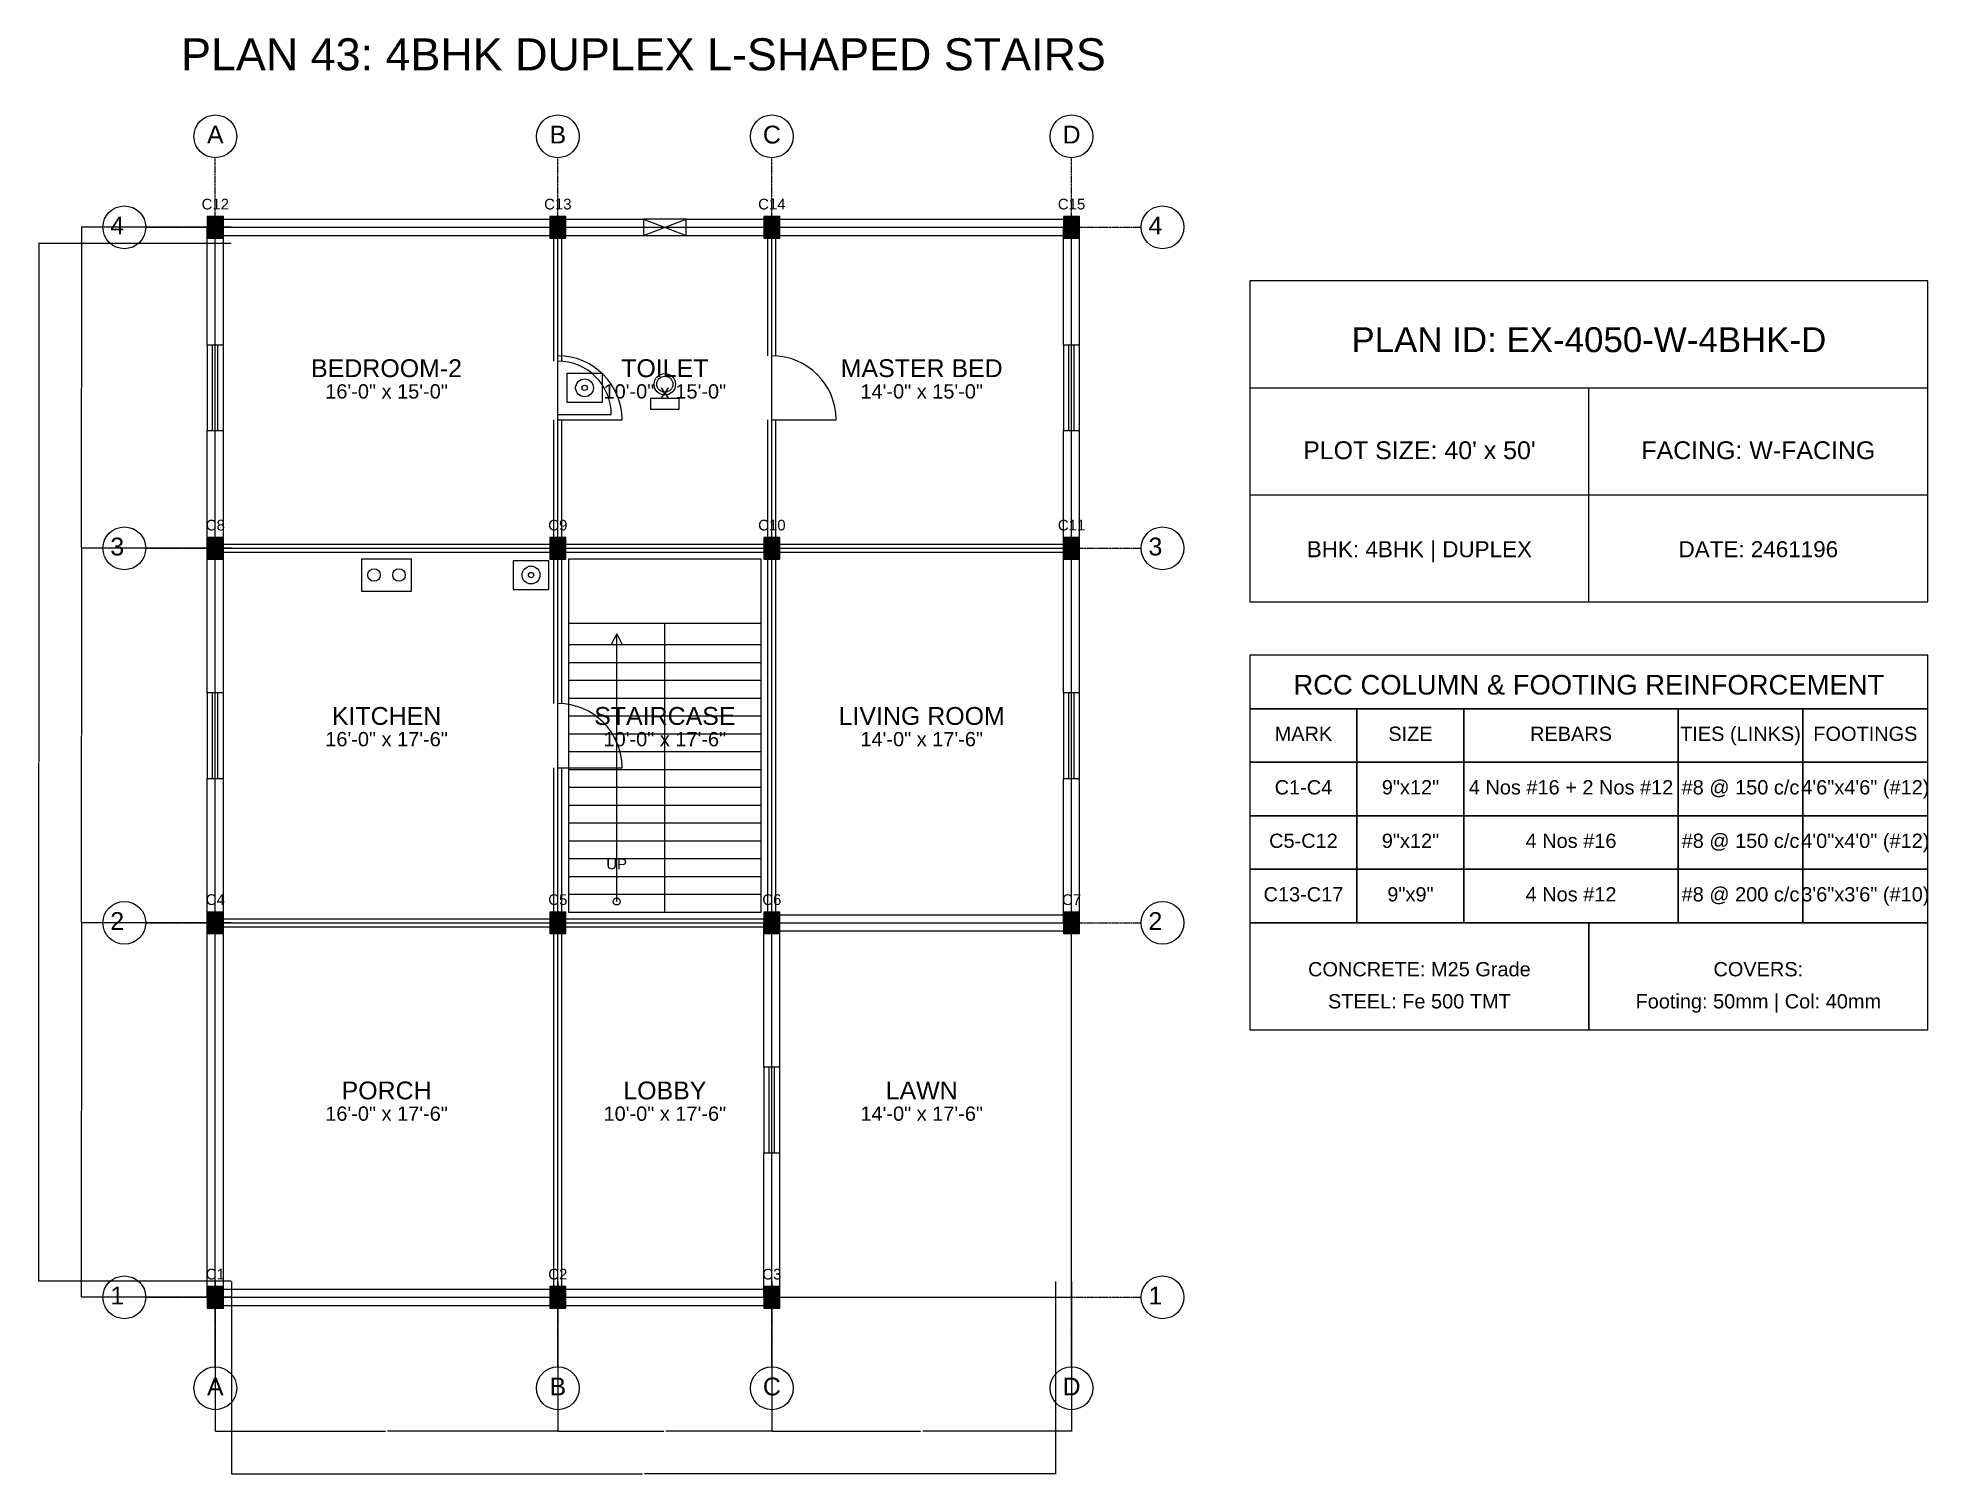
# Model space of a CAD drawing. Header units: inches. Extents: x -134 to 23580, y -99 to 23207.
# Drawn here: x 4900 to 5960, y 9901 to 10706 of the extents above; entities that cross this region are included whole.
import ezdxf
from ezdxf.enums import TextEntityAlignment as Align

# ---------------------------------------------------------------- set-up
doc = ezdxf.new("R2010")
doc.units = ezdxf.units.IN
doc.header["$MEASUREMENT"] = 0
doc.linetypes.add('CENTER', pattern=[2, 1.25, -0.25, 0.25, -0.25])
for name, color, linetype in [('A-COL-HATCH', 251, 'Continuous'), ('A-COLUMN', 1, 'Continuous'), ('A-DIM', 5, 'Continuous'), ('A-DOOR', 30, 'Continuous'), ('A-FIXTURE', 8, 'Continuous'), ('A-STAIR', 6, 'Continuous'), ('A-TEXT', 2, 'Continuous'), ('A-WALL-EXT', 7, 'Continuous'), ('A-WALL-INT', 9, 'Continuous'), ('A-WINDOW', 4, 'Continuous'), ('S-BEAM-FRAMING', 2, 'Continuous'), ('S-BUBBLE', 4, 'Continuous'), ('S-GRID-CENTER', 8, 'CENTER'), ('S-TABLE', 7, 'Continuous'), ('S-TEXT', 3, 'Continuous')]:
    doc.layers.add(name, color=color, linetype=linetype)
doc.styles.get("Standard").update_dxf_attribs({"font": 'arial.ttf'})
doc.dimstyles.get("Standard").update_dxf_attribs({"dimtxt": 0.18, "dimasz": 0.18, "dimexe": 0.18, "dimexo": 0.0625, "dimgap": 0.09, "dimtad": 0, "dimtih": 1, "dimtoh": 1, "dimdec": 4, "dimzin": 0, "dimdsep": 46, "dimtxsty": 'Standard', "dimcen": 0.09, "dimadec": 0, "dimazin": 0, "dimtfac": 1, "dimtdec": 4, "dimtofl": 0, "dimtmove": 0, "dimatfit": 3, "dimfxl": 1, "dimtolj": 1, "dimtzin": 0, "dimarcsym": 0})

msp = doc.modelspace()

# ---------------------------------------------------------------- texts
at = {"layer": 'A-TEXT'}
for s, height, p in [('PLAN 43: 4BHK DUPLEX L-SHAPED STAIRS', 18, (5240, 10688)), ('C12', 6, (5000, 10610)), ('C13', 6, (5192, 10610)), ('C14', 6, (5312, 10610)), ('C15', 6, (5480, 10610)), ('PLAN ID: EX-4050-W-4BHK-D', 14, (5770, 10530)), ('BEDROOM-2', 10, (5096, 10516)), ('TOILET', 10, (5252, 10516)), ('MASTER BED', 10, (5396, 10516)), ('16\'-0" x 15\'-0"', 8, (5096, 10504)), ('10\'-0" x 15\'-0"', 8, (5252, 10504)), ('14\'-0" x 15\'-0"', 8, (5396, 10504)), ("PLOT SIZE: 40' x 50'", 10, (5675, 10470)), ('FACING: W-FACING', 10, (5865, 10470)), ('C8', 6, (5000, 10430)), ('C9', 6, (5192, 10430)), ('C10', 6, (5312, 10430)), ('C11', 6, (5480, 10430)), ('BHK: 4BHK | DUPLEX', 9, (5675, 10415)), ('DATE: 2461196', 9, (5865, 10415)), ('KITCHEN', 10, (5096, 10321)), ('STAIRCASE', 10, (5252, 10321)), ('LIVING ROOM', 10, (5396, 10321)), ('16\'-0" x 17\'-6"', 8, (5096, 10309)), ('10\'-0" x 17\'-6"', 8, (5252, 10309)), ('14\'-0" x 17\'-6"', 8, (5396, 10309)), ('UP', 6, (5225, 10240)), ('C4', 6, (5000, 10220)), ('C5', 6, (5192, 10220)), ('C6', 6, (5312, 10220)), ('C7', 6, (5480, 10220)), ('PORCH', 10, (5096, 10111)), ('LOBBY', 10, (5252, 10111)), ('LAWN', 10, (5396, 10111)), ('16\'-0" x 17\'-6"', 8, (5096, 10099)), ('10\'-0" x 17\'-6"', 8, (5252, 10099)), ('14\'-0" x 17\'-6"', 8, (5396, 10099)), ('C1', 6, (5000, 10010)), ('C2', 6, (5192, 10010)), ('C3', 6, (5312, 10010))]:
    msp.add_text(s, height=height, dxfattribs=at).set_placement(p, align=Align.CENTER)
at = {"layer": 'S-TEXT'}
for s, height, p in [('A', 10, (5000, 10647)), ('B', 10, (5192, 10647)), ('C', 10, (5312, 10647)), ('D', 10, (5480, 10647)), ('4', 10, (4945, 10596)), ('4', 10, (5527, 10596)), ('3', 10, (4945, 10416)), ('3', 10, (5527, 10416)), ('RCC COLUMN & FOOTING REINFORCEMENT', 11, (5770, 10338)), ('MARK', 8, (5610, 10312)), ('SIZE', 8, (5670, 10312)), ('REBARS', 8, (5760, 10312)), ('TIES (LINKS)', 8, (5855, 10312)), ('FOOTINGS', 8, (5925, 10312)), ('C1-C4', 8, (5610, 10282)), ('9"x12"', 8, (5670, 10282)), ('4 Nos #16 + 2 Nos #12', 8, (5760, 10282)), ('#8 @ 150 c/c', 8, (5855, 10282)), ('4\'6"x4\'6" (#12)', 8, (5925, 10282)), ('C5-C12', 8, (5610, 10252)), ('9"x12"', 8, (5670, 10252)), ('4 Nos #16', 8, (5760, 10252)), ('#8 @ 150 c/c', 8, (5855, 10252)), ('4\'0"x4\'0" (#12)', 8, (5925, 10252)), ('C13-C17', 8, (5610, 10222)), ('9"x9"', 8, (5670, 10222)), ('4 Nos #12', 8, (5760, 10222)), ('#8 @ 200 c/c', 8, (5855, 10222)), ('3\'6"x3\'6" (#10)', 8, (5925, 10222)), ('2', 10, (4945, 10206)), ('2', 10, (5527, 10206)), ('CONCRETE: M25 Grade', 8, (5675, 10180)), ('COVERS:', 8, (5865, 10180)), ('STEEL: Fe 500 TMT', 8, (5675, 10162)), ('Footing: 50mm | Col: 40mm', 8, (5865, 10162)), ('1', 10, (4945, 9996)), ('1', 10, (5527, 9996)), ('A', 10, (5000, 9945)), ('B', 10, (5192, 9945)), ('C', 10, (5312, 9945)), ('D', 10, (5480, 9945))]:
    msp.add_text(s, height=height, dxfattribs=at).set_placement(p, align=Align.CENTER)

# ---------------------------------------------------------------- blocks, each defined once
blk = doc.blocks.new('*D390')
at = {"layer": 'A-DIM', "color": 0, "lineweight": -2, "transparency": 16777216}
for p, q in [((5000, 10008.9), (5000, 9924.8)), ((5192, 10008.9), (5192, 9924.8)), ((5000.2, 9925), (5095.4, 9925)), ((5191.8, 9925), (5096.6, 9925))]:
    blk.add_line(p, q, dxfattribs=at)
at = {"layer": 'A-DIM', "color": 0, "transparency": 16777216}
for points in [[(5000.2, 9925), (5000.2, 9925), (5000, 9925)], [(5191.8, 9925), (5191.8, 9925), (5192, 9925)]]:
    blk.add_solid(points, dxfattribs=at)
at = {"layer": 'Defpoints', "color": 0, "transparency": 16777216}
for p in [(5000, 10009), (5192, 10009), (5192, 9925)]:
    blk.add_point(p, dxfattribs=at)
at = {"layer": 'A-DIM', "color": 0, "transparency": 16777216, "insert": (5096, 9925), "char_height": 0.18, "attachment_point": 5}
blk.add_mtext('\\A1;192.0000', dxfattribs=at)
blk = doc.blocks.new('*D391')
at = {"layer": 'A-DIM', "color": 0, "lineweight": -2, "transparency": 16777216}
for p, q in [((5192, 10008.9), (5192, 9924.8)), ((5312, 10008.9), (5312, 9924.8)), ((5192.2, 9925), (5251.4, 9925)), ((5311.8, 9925), (5252.6, 9925))]:
    blk.add_line(p, q, dxfattribs=at)
at = {"layer": 'A-DIM', "color": 0, "transparency": 16777216}
for points in [[(5192.2, 9925), (5192.2, 9925), (5192, 9925)], [(5311.8, 9925), (5311.8, 9925), (5312, 9925)]]:
    blk.add_solid(points, dxfattribs=at)
at = {"layer": 'Defpoints', "color": 0, "transparency": 16777216}
for p in [(5192, 10009), (5312, 10009), (5312, 9925)]:
    blk.add_point(p, dxfattribs=at)
at = {"layer": 'A-DIM', "color": 0, "transparency": 16777216, "insert": (5252, 9925), "char_height": 0.18, "attachment_point": 5}
blk.add_mtext('\\A1;120.0000', dxfattribs=at)
blk = doc.blocks.new('*D392')
at = {"layer": 'A-DIM', "color": 0, "lineweight": -2, "transparency": 16777216}
for p, q in [((5312, 10008.9), (5312, 9924.8)), ((5480, 10008.9), (5480, 9924.8)), ((5312.2, 9925), (5395.4, 9925)), ((5479.8, 9925), (5396.6, 9925))]:
    blk.add_line(p, q, dxfattribs=at)
at = {"layer": 'A-DIM', "color": 0, "transparency": 16777216}
for points in [[(5312.2, 9925), (5312.2, 9925), (5312, 9925)], [(5479.8, 9925), (5479.8, 9925), (5480, 9925)]]:
    blk.add_solid(points, dxfattribs=at)
at = {"layer": 'Defpoints', "color": 0, "transparency": 16777216}
for p in [(5312, 10009), (5480, 10009), (5480, 9925)]:
    blk.add_point(p, dxfattribs=at)
at = {"layer": 'A-DIM', "color": 0, "transparency": 16777216, "insert": (5396, 9925), "char_height": 0.18, "attachment_point": 5}
blk.add_mtext('\\A1;168.0000', dxfattribs=at)
blk = doc.blocks.new('*D393')
at = {"layer": 'A-DIM', "color": 0, "lineweight": -2, "transparency": 16777216}
for p, q in [((5009, 10008.9375), (5009, 9900.82)), ((5471, 10008.9375), (5471, 9900.82)), ((5009.18, 9901), (5239.393206, 9901)), ((5470.82, 9901), (5240.606794, 9901))]:
    blk.add_line(p, q, dxfattribs=at)
at = {"layer": 'A-DIM', "color": 0, "transparency": 16777216}
for points in [[(5009.18, 9901.03), (5009.18, 9900.97), (5009, 9901)], [(5470.82, 9901.03), (5470.82, 9900.97), (5471, 9901)]]:
    blk.add_solid(points, dxfattribs=at)
at = {"layer": 'Defpoints', "color": 0, "transparency": 16777216}
for p in [(5009, 10009), (5471, 10009), (5471, 9901)]:
    blk.add_point(p, dxfattribs=at)
at = {"layer": 'A-DIM', "color": 0, "transparency": 16777216, "insert": (5240, 9901), "char_height": 0.18, "attachment_point": 5}
blk.add_mtext('\\A1;462.0000', dxfattribs=at)
blk = doc.blocks.new('*D394')
at = {"layer": 'A-DIM', "color": 0, "lineweight": -2, "transparency": 16777216}
for p, q in [((5008.9, 10210), (4924.8, 10210)), ((4925, 10209.8), (4925, 10105.2)), ((4925, 10000.2), (4925, 10104.8)), ((5008.9, 10000), (4924.8, 10000))]:
    blk.add_line(p, q, dxfattribs=at)
at = {"layer": 'A-DIM', "color": 0, "transparency": 16777216}
for points in [[(4925, 10209.8), (4925, 10209.8), (4925, 10210)], [(4925, 10000.2), (4925, 10000.2), (4925, 10000)]]:
    blk.add_solid(points, dxfattribs=at)
at = {"layer": 'Defpoints', "color": 0, "transparency": 16777216}
for p in [(4925, 10210), (5009, 10210), (5009, 10000)]:
    blk.add_point(p, dxfattribs=at)
at = {"layer": 'A-DIM', "color": 0, "transparency": 16777216, "insert": (4925, 10105), "char_height": 0.18, "attachment_point": 5}
blk.add_mtext('\\A1;210.0000', dxfattribs=at)
blk = doc.blocks.new('*D395')
at = {"layer": 'A-DIM', "color": 0, "lineweight": -2, "transparency": 16777216}
for p, q in [((5008.9, 10420), (4924.8, 10420)), ((4925, 10419.8), (4925, 10315.2)), ((4925, 10210.2), (4925, 10314.8)), ((5008.9, 10210), (4924.8, 10210))]:
    blk.add_line(p, q, dxfattribs=at)
at = {"layer": 'A-DIM', "color": 0, "transparency": 16777216}
for points in [[(4925, 10419.8), (4925, 10419.8), (4925, 10420)], [(4925, 10210.2), (4925, 10210.2), (4925, 10210)]]:
    blk.add_solid(points, dxfattribs=at)
at = {"layer": 'Defpoints', "color": 0, "transparency": 16777216}
for p in [(4925, 10420), (5009, 10420), (5009, 10210)]:
    blk.add_point(p, dxfattribs=at)
at = {"layer": 'A-DIM', "color": 0, "transparency": 16777216, "insert": (4925, 10315), "char_height": 0.18, "attachment_point": 5}
blk.add_mtext('\\A1;210.0000', dxfattribs=at)
blk = doc.blocks.new('*D396')
at = {"layer": 'A-DIM', "color": 0, "lineweight": -2, "transparency": 16777216}
for p, q in [((5008.9, 10600), (4924.8, 10600)), ((4925, 10599.8), (4925, 10510.2)), ((4925, 10420.2), (4925, 10509.8)), ((5008.9, 10420), (4924.8, 10420))]:
    blk.add_line(p, q, dxfattribs=at)
at = {"layer": 'A-DIM', "color": 0, "transparency": 16777216}
for points in [[(4925, 10599.8), (4925, 10599.8), (4925, 10600)], [(4925, 10420.2), (4925, 10420.2), (4925, 10420)]]:
    blk.add_solid(points, dxfattribs=at)
at = {"layer": 'Defpoints', "color": 0, "transparency": 16777216}
for p in [(4925, 10600), (5009, 10600), (5009, 10420)]:
    blk.add_point(p, dxfattribs=at)
at = {"layer": 'A-DIM', "color": 0, "transparency": 16777216, "insert": (4925, 10510), "char_height": 0.18, "attachment_point": 5}
blk.add_mtext('\\A1;180.0000', dxfattribs=at)
blk = doc.blocks.new('*D397')
at = {"layer": 'A-DIM', "color": 0, "lineweight": -2, "transparency": 16777216}
for p, q in [((5008.9, 10591), (4900.8, 10591)), ((4901, 10590.8), (4901, 10300.2)), ((4901, 10009.2), (4901, 10299.8)), ((5008.9, 10009), (4900.8, 10009))]:
    blk.add_line(p, q, dxfattribs=at)
at = {"layer": 'A-DIM', "color": 0, "transparency": 16777216}
for points in [[(4901, 10590.8), (4901, 10590.8), (4901, 10591)], [(4901, 10009.2), (4901, 10009.2), (4901, 10009)]]:
    blk.add_solid(points, dxfattribs=at)
at = {"layer": 'Defpoints', "color": 0, "transparency": 16777216}
for p in [(4901, 10591), (5009, 10591), (5009, 10009)]:
    blk.add_point(p, dxfattribs=at)
at = {"layer": 'A-DIM', "color": 0, "transparency": 16777216, "insert": (4901, 10300), "char_height": 0.18, "attachment_point": 5}
blk.add_mtext('\\A1;582.0000', dxfattribs=at)

# ---------------------------------------------------------------- dimensions: what is measured, and where the dimension line sits
at = {"layer": 'A-DIM'}
for base, p1, p2, picture, middle in [((4925, 10600), (5009, 10420), (5009, 10600), '*D396', (4925, 10510)), ((4901, 10591), (5009, 10009), (5009, 10591), '*D397', (4901, 10300)), ((4925, 10420), (5009, 10210), (5009, 10420), '*D395', (4925, 10315)), ((4925, 10210), (5009, 10000), (5009, 10210), '*D394', (4925, 10105))]:
    dim = msp.add_linear_dim(base=base, p1=p1, p2=p2, angle=90, dimstyle='Standard', dxfattribs=at)
    dim.commit()
    dim.dimension.update_dxf_attribs({"geometry": picture, "text_midpoint": middle})
for base, p1, p2, picture, middle in [((5192, 9925), (5000, 10009), (5192, 10009), '*D390', (5096, 9925)), ((5471, 9901), (5009, 10009), (5471, 10009), '*D393', (5240, 9901)), ((5312, 9925), (5192, 10009), (5312, 10009), '*D391', (5252, 9925)), ((5480, 9925), (5312, 10009), (5480, 10009), '*D392', (5396, 9925))]:
    dim = msp.add_linear_dim(base=base, p1=p1, p2=p2, dimstyle='Standard', dxfattribs=at)
    dim.commit()
    dim.dimension.update_dxf_attribs({"geometry": picture, "text_midpoint": middle})

# ---------------------------------------------------------------- linework, layer by layer
at = {"layer": 'A-COL-HATCH'}
for points in [[(4995.5, 10594), (5004.5, 10594), (4995.5, 10606), (5004.5, 10606)], [(5187.5, 10594), (5196.5, 10594), (5187.5, 10606), (5196.5, 10606)], [(5307.5, 10594), (5316.5, 10594), (5307.5, 10606), (5316.5, 10606)], [(5475.5, 10594), (5484.5, 10594), (5475.5, 10606), (5484.5, 10606)], [(4995.5, 10414), (5004.5, 10414), (4995.5, 10426), (5004.5, 10426)], [(5187.5, 10414), (5196.5, 10414), (5187.5, 10426), (5196.5, 10426)], [(5307.5, 10414), (5316.5, 10414), (5307.5, 10426), (5316.5, 10426)], [(5475.5, 10414), (5484.5, 10414), (5475.5, 10426), (5484.5, 10426)], [(4995.5, 10204), (5004.5, 10204), (4995.5, 10216), (5004.5, 10216)], [(5187.5, 10204), (5196.5, 10204), (5187.5, 10216), (5196.5, 10216)], [(5307.5, 10204), (5316.5, 10204), (5307.5, 10216), (5316.5, 10216)], [(5475.5, 10204), (5484.5, 10204), (5475.5, 10216), (5484.5, 10216)], [(4995.5, 9994), (5004.5, 9994), (4995.5, 10006), (5004.5, 10006)], [(5187.5, 9994), (5196.5, 9994), (5187.5, 10006), (5196.5, 10006)], [(5307.5, 9994), (5316.5, 9994), (5307.5, 10006), (5316.5, 10006)]]:
    msp.add_solid(points, dxfattribs=at)
at = {"layer": 'A-COLUMN'}
for points in [[(4995.5, 10594), (5004.5, 10594), (5004.5, 10606), (4995.5, 10606)], [(5187.5, 10594), (5196.5, 10594), (5196.5, 10606), (5187.5, 10606)], [(5307.5, 10594), (5316.5, 10594), (5316.5, 10606), (5307.5, 10606)], [(5475.5, 10594), (5484.5, 10594), (5484.5, 10606), (5475.5, 10606)], [(4995.5, 10414), (5004.5, 10414), (5004.5, 10426), (4995.5, 10426)], [(5187.5, 10414), (5196.5, 10414), (5196.5, 10426), (5187.5, 10426)], [(5307.5, 10414), (5316.5, 10414), (5316.5, 10426), (5307.5, 10426)], [(5475.5, 10414), (5484.5, 10414), (5484.5, 10426), (5475.5, 10426)], [(4995.5, 10204), (5004.5, 10204), (5004.5, 10216), (4995.5, 10216)], [(5187.5, 10204), (5196.5, 10204), (5196.5, 10216), (5187.5, 10216)], [(5307.5, 10204), (5316.5, 10204), (5316.5, 10216), (5307.5, 10216)], [(5475.5, 10204), (5484.5, 10204), (5484.5, 10216), (5475.5, 10216)], [(4995.5, 9994), (5004.5, 9994), (5004.5, 10006), (4995.5, 10006)], [(5187.5, 9994), (5196.5, 9994), (5196.5, 10006), (5187.5, 10006)], [(5307.5, 9994), (5316.5, 9994), (5316.5, 10006), (5307.5, 10006)]]:
    msp.add_lwpolyline(points, close=True, dxfattribs=at)
at = {"layer": 'A-DOOR'}
for p, q in [((5192, 10495), (5222, 10495)), ((5192, 10492), (5228, 10492)), ((5312, 10492), (5348, 10492)), ((5192, 10297), (5228, 10297))]:
    msp.add_line(p, q, dxfattribs=at)
for centre, radius in [((5192, 10492), 36), ((5192, 10495), 30), ((5312, 10492), 36), ((5192, 10297), 36)]:
    msp.add_arc(centre, radius, 0, 90, dxfattribs=at)
at = {"layer": 'A-FIXTURE'}
for points in [[(5197, 10502), (5217, 10502), (5217, 10518), (5197, 10518)], [(5244, 10498), (5260, 10498), (5260, 10504), (5244, 10504)], [(5082, 10396), (5110, 10396), (5110, 10414), (5082, 10414)], [(5167, 10397), (5187, 10397), (5187, 10413), (5167, 10413)]]:
    msp.add_lwpolyline(points, close=True, dxfattribs=at)
for centre, radius in [((5207, 10510), 5), ((5252, 10512), 6), ((5252, 10512), 4.5), ((5207, 10510), 1.5), ((5089, 10405), 3.5), ((5103, 10405), 3.5), ((5177, 10405), 5), ((5177, 10405), 1.5)]:
    msp.add_circle(centre, radius, dxfattribs=at)
at = {"layer": 'A-STAIR'}
for p, q in [((5198, 10378), (5306, 10378)), ((5252, 10216), (5252, 10378)), ((5198, 10366), (5252, 10366)), ((5225, 10372), (5222, 10366)), ((5225, 10222), (5225, 10372)), ((5225, 10372), (5228, 10366)), ((5252, 10366), (5306, 10366)), ((5198, 10356), (5252, 10356)), ((5252, 10356), (5306, 10356)), ((5198, 10346), (5252, 10346)), ((5252, 10346), (5306, 10346)), ((5198, 10336), (5252, 10336)), ((5252, 10336), (5306, 10336)), ((5198, 10326), (5252, 10326)), ((5252, 10326), (5306, 10326)), ((5198, 10316), (5252, 10316)), ((5252, 10316), (5306, 10316)), ((5198, 10306), (5252, 10306)), ((5252, 10306), (5306, 10306)), ((5198, 10296), (5252, 10296)), ((5252, 10296), (5306, 10296)), ((5198, 10286), (5252, 10286)), ((5252, 10286), (5306, 10286)), ((5198, 10276), (5252, 10276)), ((5252, 10276), (5306, 10276)), ((5198, 10266), (5252, 10266)), ((5252, 10266), (5306, 10266)), ((5198, 10256), (5252, 10256)), ((5252, 10256), (5306, 10256)), ((5198, 10246), (5252, 10246)), ((5252, 10246), (5306, 10246)), ((5198, 10236), (5252, 10236)), ((5252, 10236), (5306, 10236)), ((5198, 10226), (5252, 10226)), ((5252, 10226), (5306, 10226))]:
    msp.add_line(p, q, dxfattribs=at)
msp.add_lwpolyline([(5198, 10216), (5306, 10216), (5306, 10414), (5198, 10414)], close=True, dxfattribs=at)
msp.add_circle((5225, 10222), 2, dxfattribs=at)
at = {"layer": 'A-WALL-EXT'}
for p, q in [((4995.5, 10534), (4995.5, 10600)), ((5000, 10604.5), (5192, 10604.5)), ((5004.5, 10534), (5004.5, 10600)), ((5192, 10604.5), (5240, 10604.5)), ((5264, 10604.5), (5312, 10604.5)), ((5312, 10604.5), (5480, 10604.5)), ((5475.5, 10534), (5475.5, 10600)), ((5484.5, 10534), (5484.5, 10600)), ((5000, 10595.5), (5192, 10595.5)), ((5192, 10595.5), (5240, 10595.5)), ((5264, 10595.5), (5312, 10595.5)), ((5312, 10595.5), (5480, 10595.5)), ((5580, 10510), (5960, 10510)), ((5770, 10390), (5770, 10510)), ((4995.5, 10420), (4995.5, 10486)), ((5004.5, 10420), (5004.5, 10486)), ((5475.5, 10420), (5475.5, 10486)), ((5484.5, 10420), (5484.5, 10486)), ((5580, 10450), (5960, 10450)), ((4995.5, 10339), (4995.5, 10420)), ((5004.5, 10339), (5004.5, 10420)), ((5475.5, 10339), (5475.5, 10420)), ((5484.5, 10339), (5484.5, 10420)), ((4995.5, 10210), (4995.5, 10291)), ((5004.5, 10210), (5004.5, 10291)), ((5475.5, 10210), (5475.5, 10291)), ((5484.5, 10210), (5484.5, 10291)), ((4995.5, 10000), (4995.5, 10210)), ((5004.5, 10000), (5004.5, 10210)), ((5307.5, 10129), (5307.5, 10210)), ((5312, 10214.5), (5480, 10214.5)), ((5312, 10205.5), (5480, 10205.5)), ((5316.5, 10129), (5316.5, 10210)), ((5307.5, 10000), (5307.5, 10081)), ((5316.5, 10000), (5316.5, 10081)), ((5000, 10004.5), (5192, 10004.5)), ((5192, 10004.5), (5312, 10004.5)), ((5000, 9995.5), (5192, 9995.5)), ((5192, 9995.5), (5312, 9995.5))]:
    msp.add_line(p, q, dxfattribs=at)
msp.add_lwpolyline([(5580, 10390), (5960, 10390), (5960, 10570), (5580, 10570)], close=True, dxfattribs=at)
at = {"layer": 'A-WALL-INT'}
for p, q in [((5189.75, 10525), (5189.75, 10600)), ((5194.25, 10525), (5194.25, 10600)), ((5309.75, 10528), (5309.75, 10600)), ((5314.25, 10528), (5314.25, 10600)), ((5189.75, 10420), (5189.75, 10492)), ((5194.25, 10420), (5194.25, 10492)), ((5309.75, 10420), (5309.75, 10492)), ((5314.25, 10420), (5314.25, 10492)), ((5000, 10422.25), (5192, 10422.25)), ((5000, 10417.75), (5192, 10417.75)), ((5189.75, 10333), (5189.75, 10420)), ((5192, 10422.25), (5312, 10422.25)), ((5192, 10417.75), (5312, 10417.75)), ((5194.25, 10333), (5194.25, 10420)), ((5309.75, 10210), (5309.75, 10420)), ((5312, 10422.25), (5480, 10422.25)), ((5312, 10417.75), (5480, 10417.75)), ((5314.25, 10210), (5314.25, 10420)), ((5189.75, 10210), (5189.75, 10297)), ((5194.25, 10210), (5194.25, 10297)), ((5000, 10212.25), (5192, 10212.25)), ((5000, 10207.75), (5192, 10207.75)), ((5189.75, 10000), (5189.75, 10210)), ((5192, 10212.25), (5312, 10212.25)), ((5192, 10207.75), (5312, 10207.75)), ((5194.25, 10000), (5194.25, 10210))]:
    msp.add_line(p, q, dxfattribs=at)
at = {"layer": 'A-WINDOW'}
for p, q in [((5240, 10595.5), (5264, 10604.5)), ((5240, 10604.5), (5264, 10595.5)), ((4998.5, 10486), (4998.5, 10534)), ((5001.5, 10486), (5001.5, 10534)), ((5478.5, 10486), (5478.5, 10534)), ((5481.5, 10486), (5481.5, 10534)), ((4998.5, 10291), (4998.5, 10339)), ((5001.5, 10291), (5001.5, 10339)), ((5478.5, 10291), (5478.5, 10339)), ((5481.5, 10291), (5481.5, 10339)), ((5310.5, 10081), (5310.5, 10129)), ((5313.5, 10081), (5313.5, 10129))]:
    msp.add_line(p, q, dxfattribs=at)
for points in [[(5240, 10595.5), (5264, 10595.5), (5264, 10604.5), (5240, 10604.5)], [(4995.5, 10486), (5004.5, 10486), (5004.5, 10534), (4995.5, 10534)], [(5475.5, 10486), (5484.5, 10486), (5484.5, 10534), (5475.5, 10534)], [(4995.5, 10291), (5004.5, 10291), (5004.5, 10339), (4995.5, 10339)], [(5475.5, 10291), (5484.5, 10291), (5484.5, 10339), (5475.5, 10339)], [(5307.5, 10081), (5316.5, 10081), (5316.5, 10129), (5307.5, 10129)]]:
    msp.add_lwpolyline(points, close=True, dxfattribs=at)
at = {"layer": 'S-BEAM-FRAMING'}
for p, q in [((5000, 10000), (5000, 10600)), ((5000, 10600), (5480, 10600)), ((5192, 10000), (5192, 10600)), ((5312, 10000), (5312, 10600)), ((5480, 10000), (5480, 10600)), ((5000, 10420), (5480, 10420)), ((5000, 10210), (5480, 10210)), ((5000, 10000), (5480, 10000))]:
    msp.add_line(p, q, dxfattribs=at)
at = {"layer": 'S-BUBBLE'}
for centre in [(5000, 10651), (5192, 10651), (5312, 10651), (5480, 10651), (4949, 10600), (5531, 10600), (4949, 10420), (5531, 10420), (4949, 10210), (5531, 10210), (4949, 10000), (5531, 10000), (5000, 9949), (5192, 9949), (5312, 9949), (5480, 9949)]:
    msp.add_circle(centre, 12, dxfattribs=at)
at = {"layer": 'S-GRID-CENTER'}
for p, q in [((5000, 9961), (5000, 10639)), ((5192, 9961), (5192, 10639)), ((5312, 9961), (5312, 10639)), ((5480, 9961), (5480, 10639)), ((4961, 10600), (5519, 10600)), ((4961, 10420), (5519, 10420)), ((4961, 10210), (5519, 10210)), ((4961, 10000), (5519, 10000))]:
    msp.add_line(p, q, dxfattribs=at)
at = {"layer": 'S-TABLE'}
for points in [[(5580, 10330), (5960, 10330), (5960, 10360), (5580, 10360)], [(5580, 10300), (5640, 10300), (5640, 10330), (5580, 10330)], [(5640, 10300), (5700, 10300), (5700, 10330), (5640, 10330)], [(5700, 10300), (5820, 10300), (5820, 10330), (5700, 10330)], [(5820, 10300), (5890, 10300), (5890, 10330), (5820, 10330)], [(5890, 10300), (5960, 10300), (5960, 10330), (5890, 10330)], [(5580, 10270), (5640, 10270), (5640, 10300), (5580, 10300)], [(5640, 10270), (5700, 10270), (5700, 10300), (5640, 10300)], [(5700, 10270), (5820, 10270), (5820, 10300), (5700, 10300)], [(5820, 10270), (5890, 10270), (5890, 10300), (5820, 10300)], [(5890, 10270), (5960, 10270), (5960, 10300), (5890, 10300)], [(5580, 10240), (5640, 10240), (5640, 10270), (5580, 10270)], [(5640, 10240), (5700, 10240), (5700, 10270), (5640, 10270)], [(5700, 10240), (5820, 10240), (5820, 10270), (5700, 10270)], [(5820, 10240), (5890, 10240), (5890, 10270), (5820, 10270)], [(5890, 10240), (5960, 10240), (5960, 10270), (5890, 10270)], [(5580, 10210), (5640, 10210), (5640, 10240), (5580, 10240)], [(5640, 10210), (5700, 10210), (5700, 10240), (5640, 10240)], [(5700, 10210), (5820, 10210), (5820, 10240), (5700, 10240)], [(5820, 10210), (5890, 10210), (5890, 10240), (5820, 10240)], [(5890, 10210), (5960, 10210), (5960, 10240), (5890, 10240)], [(5580, 10150), (5770, 10150), (5770, 10210), (5580, 10210)], [(5770, 10150), (5960, 10150), (5960, 10210), (5770, 10210)]]:
    msp.add_lwpolyline(points, close=True, dxfattribs=at)

msp.set_redraw_order([(e.dxf.handle, doc.entitydb.next_handle()) for e in msp.query("TEXT MTEXT ATTDEF DIMENSION ARC_DIMENSION")])  # texts and dimensions are drawn at this point

doc.saveas('drawing.dxf')
